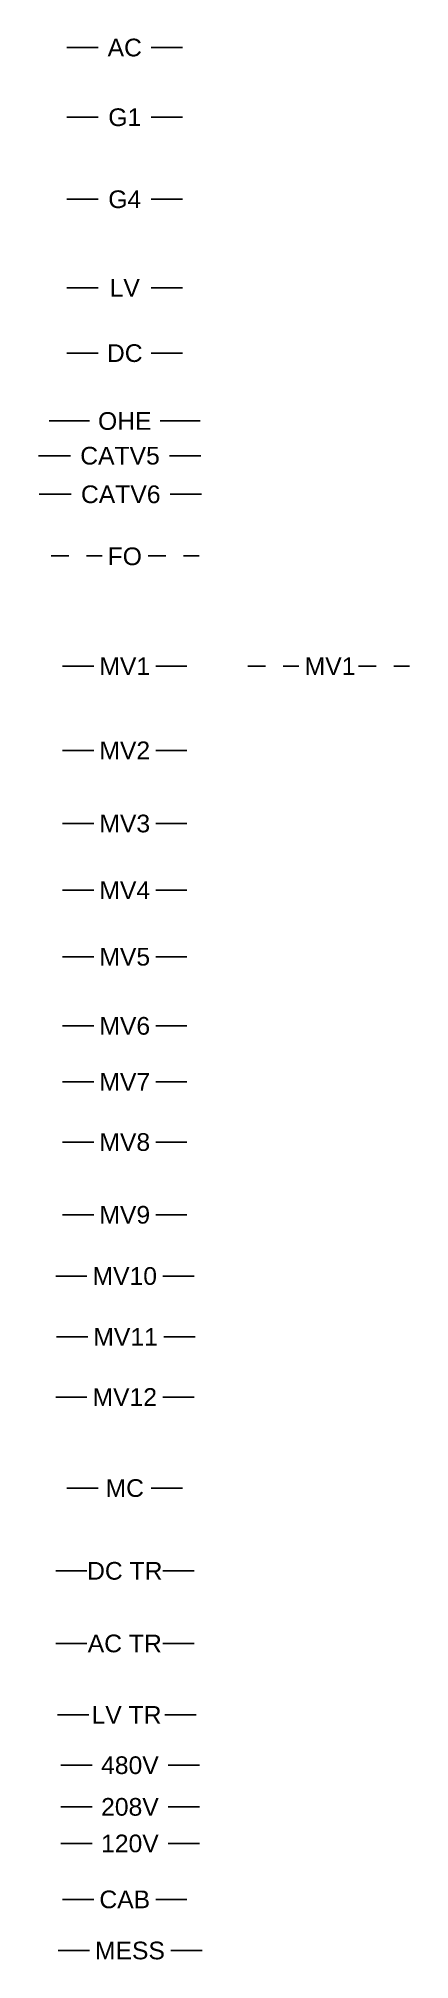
# Model space of a CAD drawing. Header units: feet. Extents: x -21 to 222, y -35 to 17.
# Drawn here: x -20.82 to -18.72, y -23.96 to -13.09 of the extents above; entities that cross this region are included whole.
import ezdxf
from ezdxf.enums import TextEntityAlignment as Align
from ezdxf.lldxf.tags import DXFTag

# ---------------------------------------------------------------- set-up
doc = ezdxf.new("R2010")
doc.units = ezdxf.units.FT
doc.header["$MEASUREMENT"] = 0
doc.linetypes.add('DASHDOTX2', pattern=[2, 1, -0.5, 0, -0.5])
doc.styles.add('NEI-A', font='arial.ttf', dxfattribs={"height": 0.1})
tags = doc.linetypes.add('G1', pattern='A,0.176989,-0.056821,["G1",NEI-A,S=0.1,R=0,X=0,Y=-0.05],-0.243179,0.176989', length=0.653978).pattern_tags.tags
tags[6] = DXFTag(74, 10)

msp = doc.modelspace()

# ---------------------------------------------------------------- texts
at = {"layer": 'Defpoints', "linetype": 'G1', "style": 'NEI-A'}
for s, p in [('AC', (-20.3332675, -13.1432957)), ('G1', (-20.3332675, -13.537549)), ('G4', (-20.3332675, -14.0014817)), ('LV', (-20.3332675, -14.5025974)), ('DC', (-20.3332675, -14.871895)), ('OHE', (-20.3332675, -15.2558354)), ('CATV5', (-20.3601174, -15.452096)), ('CATV6', (-20.3559747, -15.6704099)), ('FO', (-20.3332675, -16.0212522)), ('MV1', (-20.3332675, -16.6429847)), ('MV1', (-19.1714813, -16.6429847)), ('MV2', (-20.3332675, -17.1189595)), ('MV3', (-20.3332675, -17.5326043)), ('MV4', (-20.3332675, -17.9104268)), ('MV5', (-20.3332675, -18.2862311)), ('MV6', (-20.3332675, -18.6772103)), ('MV7', (-20.3332675, -18.9945269)), ('MV8', (-20.3332675, -19.3345089)), ('MV9', (-20.3332675, -19.7458871)), ('MV10', (-20.3332675, -20.0923142)), ('MV11', (-20.3287324, -20.4368367)), ('MV12', (-20.3332675, -20.776826)), ('MC', (-20.3332675, -21.2918029)), ('DC TR', (-20.3332675, -21.7599779)), ('AC TR', (-20.3332675, -22.1707787)), ('LV TR', (-20.3232044, -22.5746997)), ('480V', (-20.3040049, -22.8594999)), ('208V', (-20.3040049, -23.095112)), ('120V', (-20.3040049, -23.301991)), ('CAB', (-20.3332675, -23.6186078)), ('MESS', (-20.3040049, -23.9076311))]:
    msp.add_text(s, height=0.1, dxfattribs=at).set_placement(p, align=Align.MIDDLE_CENTER)

# ---------------------------------------------------------------- linework, layer by layer
at = {"layer": 'Defpoints', "linetype": 'Continuous'}
for p, q in [((-20.6602563, -13.1432957), (-20.4832675, -13.1432957)), ((-20.1832675, -13.1432957), (-20.0062787, -13.1432957)), ((-20.6602563, -13.537549), (-20.4832675, -13.537549)), ((-20.1832675, -13.537549), (-20.0062787, -13.537549)), ((-20.6602563, -14.0014817), (-20.4832675, -14.0014817)), ((-20.1832675, -14.0014817), (-20.0062787, -14.0014817)), ((-20.6602563, -14.5025974), (-20.4832675, -14.5025974)), ((-20.1832675, -14.5025974), (-20.0062787, -14.5025974)), ((-20.6602563, -14.871895), (-20.4832675, -14.871895)), ((-20.1832675, -14.871895), (-20.0062787, -14.871895)), ((-20.7602563, -15.2558354), (-20.5332675, -15.2558354)), ((-20.1332675, -15.2558354), (-19.9062787, -15.2558354)), ((-20.8219323, -15.452096), (-20.6397721, -15.452096)), ((-20.0801178, -15.452096), (-19.9031291, -15.452096)), ((-20.8177896, -15.6704099), (-20.6356294, -15.6704099)), ((-20.0759752, -15.6704099), (-19.8989864, -15.6704099)), ((-20.6852563, -16.6429847), (-20.5082675, -16.6429847)), ((-20.1582675, -16.6429847), (-19.9812787, -16.6429847)), ((-20.6852563, -17.1189595), (-20.5082675, -17.1189595)), ((-20.1582675, -17.1189595), (-19.9812787, -17.1189595)), ((-20.6852563, -17.5326043), (-20.5082675, -17.5326043)), ((-20.1582675, -17.5326043), (-19.9812787, -17.5326043)), ((-20.6852563, -17.9104268), (-20.5082675, -17.9104268)), ((-20.1582675, -17.9104268), (-19.9812787, -17.9104268)), ((-20.6852563, -18.2862311), (-20.5082675, -18.2862311)), ((-20.1582675, -18.2862311), (-19.9812787, -18.2862311)), ((-20.6852563, -18.6772103), (-20.5082675, -18.6772103)), ((-20.1582675, -18.6772103), (-19.9812787, -18.6772103)), ((-20.6852563, -18.9945269), (-20.5082675, -18.9945269)), ((-20.1582675, -18.9945269), (-19.9812787, -18.9945269)), ((-20.6852563, -19.3345089), (-20.5082675, -19.3345089)), ((-20.1582675, -19.3345089), (-19.9812787, -19.3345089)), ((-20.6852563, -19.7458871), (-20.5082675, -19.7458871)), ((-20.1582675, -19.7458871), (-19.9812787, -19.7458871)), ((-20.7241141, -20.0923142), (-20.5471254, -20.0923142)), ((-20.1169168, -20.0923142), (-19.9399281, -20.0923142)), ((-20.7195791, -20.4368367), (-20.5425903, -20.4368367)), ((-20.1123817, -20.4368367), (-19.935393, -20.4368367)), ((-20.7241141, -20.776826), (-20.5471254, -20.776826)), ((-20.1169168, -20.776826), (-19.9399281, -20.776826)), ((-20.6602563, -21.2918029), (-20.4832675, -21.2918029)), ((-20.1832675, -21.2918029), (-20.0062787, -21.2918029)), ((-20.6948515, -22.8594999), (-20.5178627, -22.8594999)), ((-20.0876542, -22.8594999), (-19.9106654, -22.8594999)), ((-20.6948515, -23.095112), (-20.5178627, -23.095112)), ((-20.0876542, -23.095112), (-19.9106654, -23.095112)), ((-20.6948515, -23.301991), (-20.5178627, -23.301991)), ((-20.0876542, -23.301991), (-19.9106654, -23.301991)), ((-20.6852563, -23.6186078), (-20.5082675, -23.6186078)), ((-20.1582675, -23.6186078), (-19.9812787, -23.6186078)), ((-20.7104945, -23.9076311), (-20.5335057, -23.9076311)), ((-20.0720021, -23.9076311), (-19.8950133, -23.9076311))]:
    msp.add_line(p, q, dxfattribs=at)
at = {"layer": 'Defpoints', "linetype": 'DASHDOTX2', "ltscale": 0.1}
for p, q in [((-20.7494104, -16.0182218), (-20.4606941, -16.0182218)), ((-20.2010911, -16.0182218), (-19.9123748, -16.0182218)), ((-19.6365699, -16.6429847), (-19.3478536, -16.6429847)), ((-19.0100513, -16.6429847), (-18.721335, -16.6429847))]:
    msp.add_line(p, q, dxfattribs=at)
at = {"layer": 'Defpoints', "linetype": 'Continuous', "lineweight": -3}
for p, q in [((-20.7241141, -21.7599779), (-20.5471254, -21.7599779)), ((-20.1169168, -21.7599779), (-19.9399281, -21.7599779)), ((-20.7241141, -22.1707787), (-20.5471254, -22.1707787)), ((-20.1169168, -22.1707787), (-19.9399281, -22.1707787)), ((-20.714051, -22.5746997), (-20.5370622, -22.5746997)), ((-20.1068537, -22.5746997), (-19.9298649, -22.5746997))]:
    msp.add_line(p, q, dxfattribs=at)

msp.set_redraw_order([(e.dxf.handle, doc.entitydb.next_handle()) for e in msp.query("TEXT MTEXT ATTDEF DIMENSION ARC_DIMENSION")])  # texts and dimensions are drawn at this point

doc.saveas('drawing.dxf')
